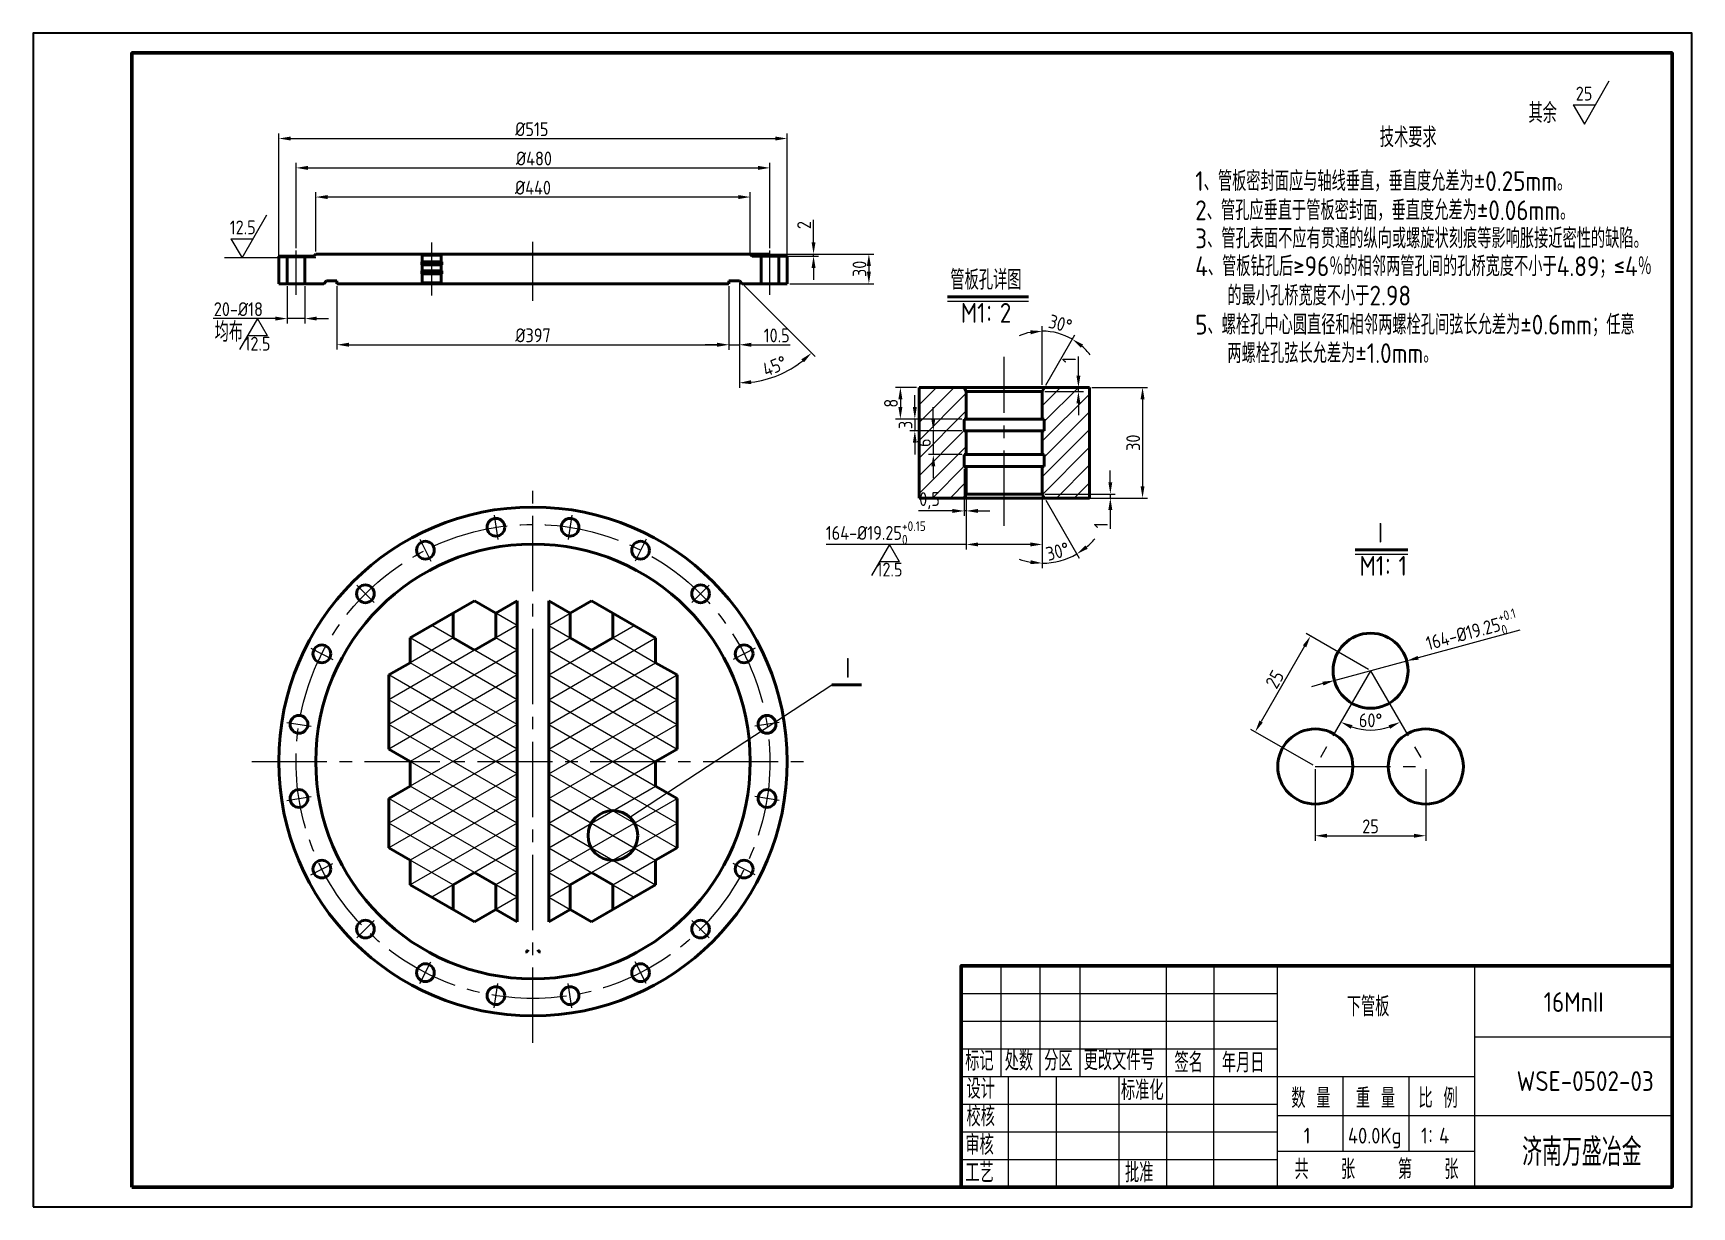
# Model space of a CAD drawing. Header units: millimetres. Extents: x -429811 to -211006, y 118619 to 258323.
# Drawn here: x -213884 to -213464, y 121480.2 to 121777.2 of the extents above; entities that cross this region are included whole.
import ezdxf

# ---------------------------------------------------------------- set-up
doc = ezdxf.new("R2010")
doc.units = ezdxf.units.MM
doc.linetypes.add('CENTER2', pattern=[28.575, 19.05, -3.175, 3.175, -3.175])
for name, color, linetype, lineweight in [('图层1', 7, 'Continuous', 40), ('图层2', 1, 'Continuous', 20), ('图层3', 3, 'Continuous', 20), ('图层4', 2, 'Continuous', 20), ('图层6', 4, 'CENTER2', 20), ('图框_内框线', 5, 'Continuous', 50)]:
    doc.layers.add(name, color=color, linetype=linetype, lineweight=lineweight)
doc.layers.add('图框_外框线', color=7, linetype='Continuous')
doc.styles.add('工程字', font='gbenor.shx', dxfattribs={"bigfont": 'gbcbig.shx'})
doc.styles.add('工程字体', font='gbenor.shx', dxfattribs={"bigfont": 'gbcbig.shx'})
doc.dimstyles.new('ISO-25', dxfattribs={"dimtxt": 3.5, "dimasz": 3, "dimexe": 1.25, "dimexo": 0.625, "dimtad": 1, "dimdec": 1, "dimtxsty": '工程字体', "dimcen": 2.5, "dimclrd": 3, "dimclre": 3, "dimclrt": 2, "dimadec": 0, "dimazin": 0, "dimtfac": 1, "dimtdec": 1, "dimtmove": 0, "dimatfit": 3, "dimfxl": 0, "dimlwd": 13, "dimlwe": 13, "dimarcsym": 0})

msp = doc.modelspace()

# ---------------------------------------------------------------- texts
at = {"layer": '图层3', "style": '工程字'}
for s, p in [('25', (-213493.38, 121760.15)), ('12.5', (-213834.22, 121726.29)), ('12.5', (-213830.48, 121696.86)), ('12.5', (-213670.44, 121639.7))]:
    msp.add_text(s, height=3.5, dxfattribs=at).set_placement(p)
at = {"layer": '图层4'}
for s, height, style, p in [('其余', 5, '工程字体', (-213505.36, 121754.49)), ('技术要求', 5, '工程字体', (-213543.01, 121748.34)), ('1、管板密封面应与轴线垂直，垂直度允差为%%p0.25mm。', 5, '工程字体', (-213589.74, 121737.26)), ('2、管孔应垂直于管板密封面，垂直度允差为%%p0.06mm。', 5, '工程字体', (-213589.74, 121729.87)), ('3、管孔表面不应有贯通的纵向或螺旋状刻痕等影响胀接近密性的缺陷。', 5, '工程字体', (-213589.74, 121722.76)), ('4、管板钻孔后≥96％的相邻两管孔间的孔桥宽度不小于4.89；≤4％', 5, '工程字体', (-213589.74, 121715.71)), ('管板孔详图', 5, '工程字体', (-213651.74, 121712.28)), ('   的最小孔桥宽度不小于2.98', 5, '工程字体', (-213589.74, 121708.28)), ('M1：2', 5, '工程字体', (-213649.12, 121703.91)), ('均布', 5, '工程字体', (-213838.06, 121699.1)), ('5、螺栓孔中心圆直径和相邻两螺栓孔间弦长允差为%%p0.6mm；任意', 5, '工程字体', (-213589.74, 121700.93)), ('   两螺栓孔弦长允差为%%p1.0mm。', 5, '工程字体', (-213589.74, 121693.71)), ('I', 5, '工程字体', (-213543.53, 121648.28)), ('M1：1', 5, '工程字体', (-213548.15, 121639.9)), ('I', 5, '工程字体', (-213678.4, 121614.09)), ('下管板', 5, '工程字体', (-213551.37, 121528.39)), ('16MnII', 5, '工程字体', (-213501.52, 121529.51)), ('标记', 5, '工程字', (-213647.99, 121514.63)), ('处数', 5, '工程字', (-213637.99, 121514.63)), ('分区', 5, '工程字', (-213627.99, 121514.63)), ('更改文件号', 5, '工程字', (-213617.99, 121514.77)), ('签名', 5, '工程字', (-213594.99, 121514.19)), ('年月日', 5, '工程字', (-213582.99, 121514.19)), ('WSE-0502-03', 5, '工程字体', (-213508.36, 121509.51)), ('设计', 5, '工程字', (-213647.66, 121507.54)), ('标准化', 5, '工程字', (-213608.55, 121507.19)), ('数 量', 5, '工程字', (-213565.42, 121505.19)), ('重 量', 5, '工程字', (-213549.04, 121505.19)), ('比 例', 5, '工程字', (-213533.21, 121505.19)), ('校核', 5, '工程字', (-213647.66, 121500.54)), ('审核', 5, '工程字', (-213647.95, 121493.34)), ('1', 4, '工程字体', (-213562.27, 121496.19)), ('40.0Kg', 4, '工程字体', (-213551.08, 121496.19)), ('1：4', 4, '工程字体', (-213532.57, 121496.19)), ('济南万盛冶金', 7, '工程字体', (-213506.96, 121490.51)), ('工艺', 5, '工程字', (-213647.95, 121486.34)), ('批准', 5, '工程字', (-213607.52, 121486.34)), ('共   张    第   张', 5, '工程字', (-213564.59, 121487.19))]:
    msp.add_text(s, height=height, dxfattribs=dict(at, style=style)).set_placement(p)

# ---------------------------------------------------------------- blocks, each defined once
blk = doc.blocks.new('*D141')
at = {"layer": 'Defpoints', "color": 0}
for p in [(-213819.68, 121713.8), (-213815.18, 121713.8), (-213819.68, 121704.97)]:
    blk.add_point(p, dxfattribs=at)
at = {"layer": '图层1', "color": 3, "lineweight": 13}
for p, q in [((-213819.68, 121713.17), (-213819.68, 121703.72)), ((-213815.18, 121713.17), (-213815.18, 121703.72)), ((-213822.68, 121704.97), (-213838.38, 121704.97)), ((-213815.18, 121704.97), (-213819.68, 121704.97)), ((-213812.18, 121704.97), (-213809.18, 121704.97))]:
    blk.add_line(p, q, dxfattribs=at)
at = {"layer": '图层1', "color": 3}
for points in [[(-213822.68, 121705.47), (-213822.68, 121704.47), (-213819.68, 121704.97)], [(-213812.18, 121705.47), (-213812.18, 121704.47), (-213815.18, 121704.97)]]:
    blk.add_solid(points, dxfattribs=at)
at = {"layer": '图层1', "color": 2, "insert": (-213832.03, 121707.34), "char_height": 3.5, "attachment_point": 5, "style": '工程字体'}
blk.add_mtext('20-%%c18', dxfattribs=at)
blk = doc.blocks.new('*D152')
at = {"layer": 'Defpoints', "color": 0}
for p in [(-213623.26, 121700.87), (-213628.47, 121687.55), (-213627.89, 121687.55), (-213628.47, 121686.55), (-213628.47, 121686.55)]:
    blk.add_point(p, dxfattribs=at)
at = {"layer": '图层1', "color": 3, "lineweight": 13}
for p, q in [((-213628.47, 121688.18), (-213628.47, 121703.04)), ((-213627.58, 121688.1), (-213620.23, 121700.83))]:
    blk.add_line(p, q, dxfattribs=at)
for start, end in [(101.3028, 112.6055), (60, 90), (37.3945, 48.6972)]:
    blk.add_arc((-213628.47, 121686.55), 15.23, start, end, dxfattribs=at)
at = {"layer": '图层1', "color": 3}
for points in [[(-213631.5, 121701.99), (-213631.4, 121700.99), (-213628.47, 121701.79)], [(-213618.71, 121697.59), (-213618.12, 121698.4), (-213620.85, 121699.75)]]:
    blk.add_solid(points, dxfattribs=at)
at = {"layer": '图层1', "color": 2, "insert": (-213623.89, 121703.65), "char_height": 3.5, "attachment_point": 5, "rotation": 345, "style": '工程字体'}
blk.add_mtext('30°', dxfattribs=at)
blk = doc.blocks.new('*D151')
at = {"layer": 'Defpoints', "color": 0}
for p in [(-213627.89, 121687.55), (-213628.47, 121686.55), (-213619.32, 121686.55)]:
    blk.add_point(p, dxfattribs=at)
at = {"layer": '图层1', "color": 3, "lineweight": 13}
for p, q in [((-213619.32, 121690.55), (-213619.32, 121695.39)), ((-213627.27, 121687.55), (-213618.07, 121687.55)), ((-213619.32, 121686.55), (-213619.32, 121687.55)), ((-213627.84, 121686.55), (-213618.07, 121686.55)), ((-213619.32, 121683.55), (-213619.32, 121680.55))]:
    blk.add_line(p, q, dxfattribs=at)
at = {"layer": '图层1', "color": 3}
for points in [[(-213619.82, 121690.55), (-213618.82, 121690.55), (-213619.32, 121687.55)], [(-213619.82, 121683.55), (-213618.82, 121683.55), (-213619.32, 121686.55)]]:
    blk.add_solid(points, dxfattribs=at)
at = {"layer": '图层1', "color": 2, "insert": (-213621.7, 121694.47), "char_height": 3.5, "attachment_point": 5, "rotation": 90, "style": '工程字体'}
blk.add_mtext('1', dxfattribs=at)
blk = doc.blocks.new('*D150')
at = {"layer": 'Defpoints', "color": 0}
for p in [(-213628.47, 121660.55), (-213628.47, 121660.55), (-213627.89, 121659.55), (-213628.47, 121647.11), (-213625.43, 121643.33)]:
    blk.add_point(p, dxfattribs=at)
at = {"layer": '图层1', "color": 3, "lineweight": 13}
for p, q in [((-213627.58, 121659.01), (-213619.1, 121644.32)), ((-213628.47, 121646.49), (-213628.47, 121641.81))]:
    blk.add_line(p, q, dxfattribs=at)
for start, end in [(309.8373, 319.6746), (270, 300), (250.3254, 260.1627)]:
    blk.add_arc((-213628.47, 121660.55), 17.49, start, end, dxfattribs=at)
at = {"layer": '图层1', "color": 3}
for points in [[(-213616.97, 121646.71), (-213617.55, 121647.53), (-213619.72, 121645.4)], [(-213631.41, 121643.81), (-213631.5, 121642.82), (-213628.47, 121643.06)]]:
    blk.add_solid(points, dxfattribs=at)
at = {"layer": '图层1', "color": 2, "insert": (-213624.58, 121646.04), "char_height": 3.5, "attachment_point": 5, "rotation": 15, "style": '工程字体'}
blk.add_mtext('30°', dxfattribs=at)
blk = doc.blocks.new('*D149')
at = {"layer": 'Defpoints', "color": 0}
for p in [(-213628.47, 121660.55), (-213628.47, 121659.55), (-213611.24, 121659.55)]:
    blk.add_point(p, dxfattribs=at)
at = {"layer": '图层1', "color": 3, "lineweight": 13}
for p, q in [((-213611.24, 121663.55), (-213611.24, 121666.55)), ((-213627.84, 121660.55), (-213609.99, 121660.55)), ((-213627.84, 121659.55), (-213609.99, 121659.55)), ((-213611.24, 121660.55), (-213611.24, 121659.55)), ((-213611.24, 121656.55), (-213611.24, 121651.72))]:
    blk.add_line(p, q, dxfattribs=at)
at = {"layer": '图层1', "color": 3}
for points in [[(-213611.74, 121663.55), (-213610.74, 121663.55), (-213611.24, 121660.55)], [(-213611.74, 121656.55), (-213610.74, 121656.55), (-213611.24, 121659.55)]]:
    blk.add_solid(points, dxfattribs=at)
at = {"layer": '图层1', "color": 2, "insert": (-213613.62, 121652.64), "char_height": 3.5, "attachment_point": 5, "rotation": 90, "style": '工程字体'}
blk.add_mtext('1', dxfattribs=at)
blk = doc.blocks.new('*D148')
at = {"layer": 'Defpoints', "color": 0}
for p in [(-213648.22, 121667.55), (-213647.72, 121667.55), (-213647.72, 121656.29)]:
    blk.add_point(p, dxfattribs=at)
at = {"layer": '图层1', "color": 3, "lineweight": 13}
for p, q in [((-213648.22, 121666.93), (-213648.22, 121655.04)), ((-213647.72, 121666.93), (-213647.72, 121655.04)), ((-213651.22, 121656.29), (-213659.82, 121656.29)), ((-213647.72, 121656.29), (-213648.22, 121656.29)), ((-213644.72, 121656.29), (-213641.72, 121656.29))]:
    blk.add_line(p, q, dxfattribs=at)
at = {"layer": '图层1', "color": 3}
for points in [[(-213651.22, 121656.79), (-213651.22, 121655.79), (-213648.22, 121656.29)], [(-213644.72, 121656.79), (-213644.72, 121655.79), (-213647.72, 121656.29)]]:
    blk.add_solid(points, dxfattribs=at)
at = {"layer": '图层1', "color": 2, "insert": (-213657.02, 121658.88), "char_height": 3.5, "attachment_point": 5, "style": '工程字体'}
blk.add_mtext('0,5', dxfattribs=at)
blk = doc.blocks.new('*D147')
at = {"layer": 'Defpoints', "color": 0}
for p in [(-213648.22, 121676.55), (-213656.06, 121670.55), (-213648.22, 121670.55)]:
    blk.add_point(p, dxfattribs=at)
at = {"layer": '图层1', "color": 3, "lineweight": 13}
for p, q in [((-213656.06, 121679.55), (-213656.06, 121682.55)), ((-213648.84, 121676.55), (-213657.31, 121676.55)), ((-213656.06, 121676.55), (-213656.06, 121670.55)), ((-213648.84, 121670.55), (-213657.31, 121670.55)), ((-213656.06, 121667.55), (-213656.06, 121664.55))]:
    blk.add_line(p, q, dxfattribs=at)
at = {"layer": '图层1', "color": 3}
for points in [[(-213656.56, 121679.55), (-213655.56, 121679.55), (-213656.06, 121676.55)], [(-213656.56, 121667.55), (-213655.56, 121667.55), (-213656.06, 121670.55)]]:
    blk.add_solid(points, dxfattribs=at)
at = {"layer": '图层1', "color": 2, "insert": (-213658.44, 121673.55), "char_height": 3.5, "attachment_point": 5, "rotation": 90, "style": '工程字体'}
blk.add_mtext('6', dxfattribs=at)
blk = doc.blocks.new('*D146')
at = {"layer": 'Defpoints', "color": 0}
for p in [(-213648.22, 121679.55), (-213660.74, 121676.55), (-213648.22, 121676.55)]:
    blk.add_point(p, dxfattribs=at)
at = {"layer": '图层1', "color": 3, "lineweight": 13}
for p, q in [((-213660.74, 121682.55), (-213660.74, 121685.55)), ((-213648.84, 121679.55), (-213661.99, 121679.55)), ((-213660.74, 121679.55), (-213660.74, 121676.55)), ((-213648.84, 121676.55), (-213661.99, 121676.55)), ((-213660.74, 121673.55), (-213660.74, 121670.55))]:
    blk.add_line(p, q, dxfattribs=at)
at = {"layer": '图层1', "color": 3}
for points in [[(-213661.24, 121682.55), (-213660.24, 121682.55), (-213660.74, 121679.55)], [(-213661.24, 121673.55), (-213660.24, 121673.55), (-213660.74, 121676.55)]]:
    blk.add_solid(points, dxfattribs=at)
at = {"layer": '图层1', "color": 2, "insert": (-213663.11, 121678.05), "char_height": 3.5, "attachment_point": 5, "rotation": 90, "style": '工程字体'}
blk.add_mtext('3', dxfattribs=at)
blk = doc.blocks.new('*D145')
at = {"layer": 'Defpoints', "color": 0}
for p in [(-213659.67, 121687.55), (-213664.4, 121679.55), (-213648.22, 121679.55)]:
    blk.add_point(p, dxfattribs=at)
at = {"layer": '图层1', "color": 3, "lineweight": 13}
for p, q in [((-213660.3, 121687.55), (-213665.65, 121687.55)), ((-213664.4, 121684.55), (-213664.4, 121682.55)), ((-213648.84, 121679.55), (-213665.65, 121679.55))]:
    blk.add_line(p, q, dxfattribs=at)
at = {"layer": '图层1', "color": 3}
for points in [[(-213664.9, 121684.55), (-213663.9, 121684.55), (-213664.4, 121687.55)], [(-213664.9, 121682.55), (-213663.9, 121682.55), (-213664.4, 121679.55)]]:
    blk.add_solid(points, dxfattribs=at)
at = {"layer": '图层1', "color": 2, "insert": (-213666.78, 121683.55), "char_height": 3.5, "attachment_point": 5, "rotation": 90, "style": '工程字体'}
blk.add_mtext('8', dxfattribs=at)
blk = doc.blocks.new('*D144')
at = {"layer": 'Defpoints', "color": 0}
for p in [(-213647.72, 121660.55), (-213628.47, 121660.55), (-213628.47, 121647.81)]:
    blk.add_point(p, dxfattribs=at)
at = {"layer": '图层1', "color": 3, "lineweight": 13}
for p, q in [((-213647.72, 121659.93), (-213647.72, 121646.56)), ((-213628.47, 121659.93), (-213628.47, 121646.56)), ((-213647.72, 121647.81), (-213683.22, 121647.81)), ((-213631.47, 121647.81), (-213644.72, 121647.81))]:
    blk.add_line(p, q, dxfattribs=at)
at = {"layer": '图层1', "color": 3}
for points in [[(-213644.72, 121648.31), (-213644.72, 121647.31), (-213647.72, 121647.81)], [(-213631.47, 121648.31), (-213631.47, 121647.31), (-213628.47, 121647.81)]]:
    blk.add_solid(points, dxfattribs=at)
at = {"layer": '图层1', "color": 2, "insert": (-213670.63, 121650.72), "char_height": 3.5, "attachment_point": 5, "style": '工程字体'}
blk.add_mtext('\\A1;164-%%c19.25{\\H0.7x;\\S+0.15^ 0;}', dxfattribs=at)
blk = doc.blocks.new('*D143')
at = {"layer": 'Defpoints', "color": 0}
for p in [(-213616.51, 121687.55), (-213616.51, 121659.55), (-213603.08, 121659.55)]:
    blk.add_point(p, dxfattribs=at)
at = {"layer": '图层1', "color": 3, "lineweight": 13}
for p, q in [((-213615.89, 121687.55), (-213601.83, 121687.55)), ((-213603.08, 121684.55), (-213603.08, 121662.55)), ((-213615.89, 121659.55), (-213601.83, 121659.55))]:
    blk.add_line(p, q, dxfattribs=at)
at = {"layer": '图层1', "color": 3}
for points in [[(-213603.58, 121684.55), (-213602.58, 121684.55), (-213603.08, 121687.55)], [(-213603.58, 121662.55), (-213602.58, 121662.55), (-213603.08, 121659.55)]]:
    blk.add_solid(points, dxfattribs=at)
at = {"layer": '图层1', "color": 2, "insert": (-213605.45, 121673.55), "char_height": 3.5, "attachment_point": 5, "rotation": 90, "style": '工程字体'}
blk.add_mtext('30', dxfattribs=at)
blk = doc.blocks.new('*D157')
at = {"layer": 'Defpoints', "color": 0}
for p in [(-213705.18, 121714.55), (-213705.18, 121714.55), (-213704.43, 121713.8), (-213705.18, 121699.14), (-213698.49, 121689.58)]:
    blk.add_point(p, dxfattribs=at)
at = {"layer": '图层1', "color": 3, "lineweight": 13}
for p, q in [((-213703.99, 121713.35), (-213686.02, 121695.38)), ((-213705.18, 121698.51), (-213705.18, 121687.45))]:
    blk.add_line(p, q, dxfattribs=at)
blk.add_arc((-213705.18, 121714.55), 25.85, 276.6536, 308.3464, dxfattribs=at)
at = {"layer": '图层1', "color": 3}
for points in [[(-213689.48, 121694.65), (-213688.81, 121693.9), (-213686.9, 121696.27)], [(-213702.16, 121688.37), (-213702.21, 121689.37), (-213705.18, 121688.7)]]:
    blk.add_solid(points, dxfattribs=at)
at = {"layer": '图层1', "color": 2, "insert": (-213696.23, 121692.95), "char_height": 3.5, "attachment_point": 5, "rotation": 22.5, "style": '工程字体'}
blk.add_mtext('45°', dxfattribs=at)
blk = doc.blocks.new('*D156')
at = {"layer": 'Defpoints', "color": 0}
for p in [(-213707.81, 121713.8), (-213705.18, 121714.55), (-213705.18, 121698.33)]:
    blk.add_point(p, dxfattribs=at)
at = {"layer": '图层1', "color": 3, "lineweight": 13}
for p, q in [((-213707.81, 121713.17), (-213707.81, 121697.08)), ((-213705.18, 121713.92), (-213705.18, 121697.08)), ((-213710.81, 121698.33), (-213713.81, 121698.33)), ((-213707.81, 121698.33), (-213705.18, 121698.33)), ((-213702.18, 121698.33), (-213692.27, 121698.33))]:
    blk.add_line(p, q, dxfattribs=at)
at = {"layer": '图层1', "color": 3}
for points in [[(-213710.81, 121698.83), (-213710.81, 121697.83), (-213707.81, 121698.33)], [(-213702.18, 121698.83), (-213702.18, 121697.83), (-213705.18, 121698.33)]]:
    blk.add_solid(points, dxfattribs=at)
at = {"layer": '图层1', "color": 2, "insert": (-213695.72, 121700.71), "char_height": 3.5, "attachment_point": 5, "style": '工程字体'}
blk.add_mtext('10.5', dxfattribs=at)
blk = doc.blocks.new('*D155')
at = {"layer": 'Defpoints', "color": 0}
for p in [(-213807.06, 121713.8), (-213707.81, 121713.8), (-213707.81, 121698.35)]:
    blk.add_point(p, dxfattribs=at)
at = {"layer": '图层1', "color": 3, "lineweight": 13}
for p, q in [((-213807.06, 121713.17), (-213807.06, 121697.1)), ((-213707.81, 121713.17), (-213707.81, 121697.1)), ((-213804.06, 121698.35), (-213710.81, 121698.35))]:
    blk.add_line(p, q, dxfattribs=at)
at = {"layer": '图层1', "color": 3}
for points in [[(-213804.06, 121698.85), (-213804.06, 121697.85), (-213807.06, 121698.35)], [(-213710.81, 121698.85), (-213710.81, 121697.85), (-213707.81, 121698.35)]]:
    blk.add_solid(points, dxfattribs=at)
at = {"layer": '图层1', "color": 2, "insert": (-213757.43, 121700.73), "char_height": 3.5, "attachment_point": 5, "style": '工程字体'}
blk.add_mtext('%%c397', dxfattribs=at)
blk = doc.blocks.new('*D154')
at = {"layer": 'Defpoints', "color": 0}
for p in [(-213707.68, 121721.3), (-213693.06, 121713.8), (-213672.38, 121713.8)]:
    blk.add_point(p, dxfattribs=at)
at = {"layer": '图层1', "color": 3, "lineweight": 13}
for p, q in [((-213707.06, 121721.3), (-213671.13, 121721.3)), ((-213672.38, 121718.3), (-213672.38, 121716.8)), ((-213692.43, 121713.8), (-213671.13, 121713.8))]:
    blk.add_line(p, q, dxfattribs=at)
at = {"layer": '图层1', "color": 3}
for points in [[(-213672.88, 121718.3), (-213671.88, 121718.3), (-213672.38, 121721.3)], [(-213672.88, 121716.8), (-213671.88, 121716.8), (-213672.38, 121713.8)]]:
    blk.add_solid(points, dxfattribs=at)
at = {"layer": '图层1', "color": 2, "insert": (-213674.76, 121717.55), "char_height": 3.5, "attachment_point": 5, "rotation": 90, "style": '工程字体'}
blk.add_mtext('30', dxfattribs=at)
blk = doc.blocks.new('*D153')
at = {"layer": 'Defpoints', "color": 0}
for p in [(-213702.43, 121721.3), (-213701.93, 121720.8), (-213686.39, 121720.8)]:
    blk.add_point(p, dxfattribs=at)
at = {"layer": '图层1', "color": 3, "lineweight": 13}
for p, q in [((-213686.39, 121724.3), (-213686.39, 121729.96)), ((-213701.81, 121721.3), (-213685.14, 121721.3)), ((-213701.31, 121720.8), (-213685.14, 121720.8)), ((-213686.39, 121720.8), (-213686.39, 121721.3)), ((-213686.39, 121717.8), (-213686.39, 121714.8))]:
    blk.add_line(p, q, dxfattribs=at)
at = {"layer": '图层1', "color": 3}
for points in [[(-213686.89, 121724.3), (-213685.89, 121724.3), (-213686.39, 121721.3)], [(-213686.89, 121717.8), (-213685.89, 121717.8), (-213686.39, 121720.8)]]:
    blk.add_solid(points, dxfattribs=at)
at = {"layer": '图层1', "color": 2, "insert": (-213688.77, 121728.63), "char_height": 3.5, "attachment_point": 5, "rotation": 90, "style": '工程字体'}
blk.add_mtext('2', dxfattribs=at)
blk = doc.blocks.new('*D163')
at = {"layer": 'Defpoints', "color": 0}
for p in [(-213812.43, 121735.72), (-213812.43, 121721.3), (-213702.43, 121720.3)]:
    blk.add_point(p, dxfattribs=at)
at = {"layer": '图层1', "color": 3, "lineweight": 13}
for p, q in [((-213812.43, 121721.92), (-213812.43, 121736.97)), ((-213705.43, 121735.72), (-213809.43, 121735.72)), ((-213702.43, 121720.92), (-213702.43, 121736.97))]:
    blk.add_line(p, q, dxfattribs=at)
at = {"layer": '图层1', "color": 3}
for points in [[(-213809.43, 121736.22), (-213809.43, 121735.22), (-213812.43, 121735.72)], [(-213705.43, 121736.22), (-213705.43, 121735.22), (-213702.43, 121735.72)]]:
    blk.add_solid(points, dxfattribs=at)
at = {"layer": '图层1', "color": 2, "insert": (-213757.43, 121738.09), "char_height": 3.5, "attachment_point": 5, "style": '工程字体'}
blk.add_mtext('%%c440', dxfattribs=at)
blk = doc.blocks.new('*D162')
at = {"layer": 'Defpoints', "color": 0}
for p in [(-213697.43, 121743.1), (-213817.43, 121722.19), (-213697.43, 121722.19)]:
    blk.add_point(p, dxfattribs=at)
at = {"layer": '图层1', "color": 3, "lineweight": 13}
for p, q in [((-213817.43, 121722.82), (-213817.43, 121744.35)), ((-213814.43, 121743.1), (-213700.43, 121743.1)), ((-213697.43, 121722.82), (-213697.43, 121744.35))]:
    blk.add_line(p, q, dxfattribs=at)
at = {"layer": '图层1', "color": 3}
for points in [[(-213814.43, 121743.6), (-213814.43, 121742.6), (-213817.43, 121743.1)], [(-213700.43, 121743.6), (-213700.43, 121742.6), (-213697.43, 121743.1)]]:
    blk.add_solid(points, dxfattribs=at)
at = {"layer": '图层1', "color": 2, "insert": (-213757.18, 121745.47), "char_height": 3.5, "attachment_point": 5, "style": '工程字体'}
blk.add_mtext('%%c480', dxfattribs=at)
blk = doc.blocks.new('*D161')
at = {"layer": 'Defpoints', "color": 0}
for p in [(-213693.06, 121750.53), (-213821.81, 121713.8), (-213693.06, 121713.8)]:
    blk.add_point(p, dxfattribs=at)
at = {"layer": '图层1', "color": 3, "lineweight": 13}
for p, q in [((-213821.81, 121714.42), (-213821.81, 121751.78)), ((-213818.81, 121750.53), (-213696.06, 121750.53)), ((-213693.06, 121714.42), (-213693.06, 121751.78))]:
    blk.add_line(p, q, dxfattribs=at)
at = {"layer": '图层1', "color": 3}
for points in [[(-213818.81, 121751.03), (-213818.81, 121750.03), (-213821.81, 121750.53)], [(-213696.06, 121751.03), (-213696.06, 121750.03), (-213693.06, 121750.53)]]:
    blk.add_solid(points, dxfattribs=at)
at = {"layer": '图层1', "color": 2, "insert": (-213757.73, 121752.9), "char_height": 3.5, "attachment_point": 5, "style": '工程字体'}
blk.add_mtext('%%c515', dxfattribs=at)
blk = doc.blocks.new('*D160')
at = {"layer": 'Defpoints', "color": 0}
for p in [(-213545.35, 121615.86), (-213574.55, 121600.38), (-213559.35, 121591.61)]:
    blk.add_point(p, dxfattribs=at)
at = {"layer": '图层1', "color": 3, "lineweight": 13}
for p, q in [((-213545.89, 121616.17), (-213561.63, 121625.25)), ((-213562.05, 121622.03), (-213573.05, 121602.98)), ((-213559.89, 121591.92), (-213575.63, 121601.01))]:
    blk.add_line(p, q, dxfattribs=at)
at = {"layer": '图层1', "color": 3}
for points in [[(-213562.48, 121622.28), (-213561.62, 121621.78), (-213560.55, 121624.63)], [(-213573.48, 121603.23), (-213572.62, 121602.73), (-213574.55, 121600.38)]]:
    blk.add_solid(points, dxfattribs=at)
at = {"layer": '图层1', "color": 2, "insert": (-213569.61, 121613.69), "char_height": 3.5, "attachment_point": 5, "rotation": 60, "style": '工程字体'}
blk.add_mtext('25', dxfattribs=at)
blk = doc.blocks.new('*D159')
at = {"layer": 'Defpoints', "color": 0}
for p in [(-213545.35, 121615.86), (-213545.35, 121615.86), (-213547.96, 121601.06), (-213559.35, 121591.61), (-213531.35, 121591.61)]:
    blk.add_point(p, dxfattribs=at)
at = {"layer": '图层1', "color": 3, "lineweight": 13}
blk.add_arc((-213545.35, 121615.86), 15.02, 251.4613, 288.5387, dxfattribs=at)
at = {"layer": '图层1', "color": 3}
for points in [[(-213550.33, 121601.16), (-213549.92, 121602.07), (-213552.86, 121602.85)], [(-213540.78, 121602.07), (-213540.37, 121601.16), (-213537.84, 121602.85)]]:
    blk.add_solid(points, dxfattribs=at)
at = {"layer": '图层1', "color": 2, "insert": (-213545.35, 121603.3), "char_height": 3.5, "attachment_point": 5, "style": '工程字体'}
blk.add_mtext('60°', dxfattribs=at)
blk = doc.blocks.new('*D158')
at = {"layer": 'Defpoints', "color": 0}
for p in [(-213559.35, 121591.61), (-213531.35, 121591.61), (-213531.35, 121574.09)]:
    blk.add_point(p, dxfattribs=at)
at = {"layer": '图层1', "color": 3, "lineweight": 13}
for p, q in [((-213559.35, 121590.98), (-213559.35, 121572.84)), ((-213531.35, 121590.98), (-213531.35, 121572.84)), ((-213556.35, 121574.09), (-213534.35, 121574.09))]:
    blk.add_line(p, q, dxfattribs=at)
at = {"layer": '图层1', "color": 3}
for points in [[(-213556.35, 121574.59), (-213556.35, 121573.59), (-213559.35, 121574.09)], [(-213534.35, 121574.59), (-213534.35, 121573.59), (-213531.35, 121574.09)]]:
    blk.add_solid(points, dxfattribs=at)
at = {"layer": '图层1', "color": 2, "insert": (-213545.35, 121576.46), "char_height": 3.5, "attachment_point": 5, "style": '工程字体'}
blk.add_mtext('25', dxfattribs=at)
blk = doc.blocks.new('*D142')
at = {"layer": 'Defpoints', "color": 0}
for p in [(-213536.18, 121618.34), (-213554.52, 121613.38)]:
    blk.add_point(p, dxfattribs=at)
at = {"layer": '图层1', "color": 3, "lineweight": 13}
for p, q in [((-213507.55, 121626.08), (-213533.29, 121619.12)), ((-213554.52, 121613.38), (-213536.18, 121618.34)), ((-213557.42, 121612.59), (-213560.32, 121611.81))]:
    blk.add_line(p, q, dxfattribs=at)
at = {"layer": '图层1', "color": 3}
for points in [[(-213533.42, 121619.6), (-213533.16, 121618.64), (-213536.18, 121618.34)], [(-213557.55, 121613.07), (-213557.29, 121612.11), (-213554.52, 121613.38)]]:
    blk.add_solid(points, dxfattribs=at)
at = {"layer": '图层1', "color": 2, "insert": (-213519.72, 121625.76), "char_height": 3.5, "attachment_point": 5, "rotation": 15.1346, "style": '工程字体'}
blk.add_mtext('\\A1;164-%%c19.25{\\H0.7x;\\S+0.1^ 0;}', dxfattribs=at)

# ---------------------------------------------------------------- dimensions: what is measured, and where the dimension line sits
at = {"layer": '图层1'}
for base, p1, p2, text, picture, middle in [((-213693.06, 121750.53), (-213821.81, 121713.8), (-213693.06, 121713.8), '%%c515', '*D161', (-213757.73, 121750.53)), ((-213697.43, 121743.1), (-213817.43, 121722.19), (-213697.43, 121722.19), '%%c480', '*D162', (-213757.18, 121743.1)), ((-213812.43, 121735.72), (-213702.43, 121720.3), (-213812.43, 121721.3), '%%c440', '*D163', (-213757.43, 121735.72)), ((-213628.47, 121647.81), (-213647.72, 121660.55), (-213628.47, 121660.55), '\\A1;164-%%c19.25{\\H0.7x;\\S+0.15^ 0;}', '*D144', (-213670.63, 121647.81)), ((-213531.35, 121574.09), (-213559.35, 121591.61), (-213531.35, 121591.61), '25', '*D158', (-213545.35, 121574.09))]:
    dim = msp.add_linear_dim(base=base, p1=p1, p2=p2, text=text, dimstyle='ISO-25', dxfattribs=at)
    dim.commit()
    dim.dimension.update_dxf_attribs({"geometry": picture, "text_midpoint": middle, "dimtype": 160})
dim = msp.add_linear_dim(base=(-213686.39, 121720.8), p1=(-213702.43, 121721.3), p2=(-213701.93, 121720.8), angle=90, text='2', dimstyle='ISO-25', dxfattribs=at)
dim.commit()
dim.dimension.update_dxf_attribs({"geometry": '*D153', "text_midpoint": (-213686.39, 121728.63), "dimtype": 160})
for base, p1, p2, picture, middle in [((-213672.38, 121713.8), (-213707.68, 121721.3), (-213693.06, 121713.8), '*D154', (-213674.76, 121717.55)), ((-213603.08, 121659.55), (-213616.51, 121687.55), (-213616.51, 121659.55), '*D143', (-213605.45, 121673.55))]:
    dim = msp.add_linear_dim(base=base, p1=p1, p2=p2, angle=90, text='30', dimstyle='ISO-25', dxfattribs=at)
    dim.commit()
    dim.dimension.update_dxf_attribs({"geometry": picture, "text_midpoint": middle})
for base, p1, p2, text, picture, middle in [((-213819.68, 121704.97), (-213815.18, 121713.8), (-213819.68, 121713.8), '20-%%c18', '*D141', (-213832.03, 121707.34)), ((-213707.81, 121698.35), (-213807.06, 121713.8), (-213707.81, 121713.8), '%%c397', '*D155', (-213757.43, 121700.73)), ((-213705.18, 121698.33), (-213707.81, 121713.8), (-213705.18, 121714.55), '10.5', '*D156', (-213695.72, 121700.71))]:
    dim = msp.add_linear_dim(base=base, p1=p1, p2=p2, text=text, dimstyle='ISO-25', dxfattribs=at)
    dim.commit()
    dim.dimension.update_dxf_attribs({"geometry": picture, "text_midpoint": middle})
for base, line1, line2, picture, middle in [((-213698.49, 121689.58), ((-213705.18, 121714.55), (-213705.18, 121699.14)), ((-213705.18, 121714.55), (-213704.43, 121713.8)), '*D157', (-213696.23, 121692.95)), ((-213623.26, 121700.87), ((-213628.47, 121686.55), (-213628.47, 121687.55)), ((-213627.89, 121687.55), (-213628.47, 121686.55)), '*D152', (-213623.89, 121703.65)), ((-213625.43, 121643.33), ((-213628.47, 121660.55), (-213628.47, 121647.11)), ((-213627.89, 121659.55), (-213628.47, 121660.55)), '*D150', (-213624.58, 121646.04)), ((-213547.96, 121601.06), ((-213545.35, 121615.86), (-213531.35, 121591.61)), ((-213545.35, 121615.86), (-213559.35, 121591.61)), '*D159', (-213545.35, 121603.3))]:
    dim = msp.add_angular_dim_2l(base=base, line1=line1, line2=line2, dimstyle='ISO-25', dxfattribs=at)
    dim.commit()
    dim.dimension.update_dxf_attribs({"geometry": picture, "text_midpoint": middle})
dim = msp.add_linear_dim(base=(-213619.32, 121686.55), p1=(-213627.89, 121687.55), p2=(-213628.47, 121686.55), angle=90, dimstyle='ISO-25', dxfattribs=at)
dim.commit()
dim.dimension.update_dxf_attribs({"geometry": '*D151', "text_midpoint": (-213619.32, 121694.47), "dimtype": 160})
for base, p1, p2, picture, middle in [((-213664.4, 121679.55), (-213659.67, 121687.55), (-213648.22, 121679.55), '*D145', (-213666.78, 121683.55)), ((-213660.74, 121676.55), (-213648.22, 121679.55), (-213648.22, 121676.55), '*D146', (-213663.11, 121678.05)), ((-213656.06, 121670.55), (-213648.22, 121676.55), (-213648.22, 121670.55), '*D147', (-213658.44, 121673.55)), ((-213611.24, 121659.55), (-213628.47, 121660.55), (-213628.47, 121659.55), '*D149', (-213613.62, 121652.64))]:
    dim = msp.add_linear_dim(base=base, p1=p1, p2=p2, angle=90, dimstyle='ISO-25', dxfattribs=at)
    dim.commit()
    dim.dimension.update_dxf_attribs({"geometry": picture, "text_midpoint": middle})
dim = msp.add_linear_dim(base=(-213647.72, 121656.29), p1=(-213648.22, 121667.55), p2=(-213647.72, 121667.55), dimstyle='ISO-25', dxfattribs=at)
dim.commit()
dim.dimension.update_dxf_attribs({"geometry": '*D148', "text_midpoint": (-213657.02, 121656.29), "dimtype": 160})
dim = msp.add_diameter_dim_2p(p1=(-213554.52, 121613.38), p2=(-213536.18, 121618.34), text='\\A1;164-%%c19.25{\\H0.7x;\\S+0.1^ 0;}', dimstyle='ISO-25', dxfattribs=at)
dim.commit()
dim.dimension.update_dxf_attribs({"geometry": '*D142', "text_midpoint": (-213519.72, 121625.76)})
dim = msp.add_aligned_dim(p1=(-213545.35, 121615.86), p2=(-213559.35, 121591.61), distance=-17.55, text='25', dimstyle='ISO-25', dxfattribs=at)
dim.commit()
dim.dimension.update_dxf_attribs({"geometry": '*D160', "text_midpoint": (-213569.61, 121613.69)})

# ---------------------------------------------------------------- hatches: boundary and pattern name
at = {"layer": '图层2'}
h = msp.add_hatch(dxfattribs=at)
h.set_pattern_fill('ANSI31', color=256, style=0)
h.set_pattern_definition([(45, (420, 0), (-2.24506403, 2.24506403), [])])
h.paths.add_polyline_path([(-213648.22, 121676.55), (-213648.22, 121679.55), (-213647.72, 121679.55), (-213647.72, 121686.55), (-213648.29, 121687.55), (-213659.67, 121687.55), (-213659.67, 121659.55), (-213648.29, 121659.55), (-213647.72, 121660.55), (-213647.72, 121667.55), (-213648.22, 121667.55), (-213648.22, 121670.55), (-213647.72, 121670.55), (-213647.72, 121676.55)])
h.paths.add_polyline_path([(-213627.97, 121676.55), (-213628.47, 121676.55), (-213628.47, 121670.55), (-213627.97, 121670.55), (-213627.97, 121667.55), (-213628.47, 121667.55), (-213628.47, 121660.55), (-213627.89, 121659.55), (-213616.51, 121659.55), (-213616.51, 121687.55), (-213627.89, 121687.55), (-213628.47, 121686.55), (-213628.47, 121679.55), (-213627.97, 121679.55)])

# ---------------------------------------------------------------- linework, layer by layer
at = {"layer": '图层1'}
for p, q in [((-213821.81, 121713.8), (-213821.81, 121720.8)), ((-213821.81, 121720.8), (-213812.93, 121720.8)), ((-213819.68, 121720.8), (-213819.68, 121713.8)), ((-213815.18, 121720.8), (-213815.18, 121713.8)), ((-213812.43, 121721.3), (-213812.93, 121720.8)), ((-213812.43, 121721.3), (-213697.43, 121721.3)), ((-213785.63, 121721.3), (-213785.49, 121721.05)), ((-213785.49, 121721.05), (-213785.49, 121719.3)), ((-213785.49, 121721.05), (-213780.67, 121721.05)), ((-213780.53, 121721.3), (-213780.67, 121721.05)), ((-213780.67, 121721.05), (-213780.67, 121719.3)), ((-213702.43, 121721.3), (-213701.93, 121720.8)), ((-213693.06, 121720.8), (-213701.93, 121720.8)), ((-213699.68, 121720.8), (-213699.68, 121713.8)), ((-213695.18, 121720.8), (-213695.18, 121713.8)), ((-213693.06, 121713.8), (-213693.06, 121720.8)), ((-213780.55, 121719.3), (-213785.61, 121719.3)), ((-213785.61, 121719.3), (-213785.61, 121718.55)), ((-213785.61, 121718.55), (-213780.55, 121718.55)), ((-213785.61, 121717.05), (-213785.61, 121716.3)), ((-213780.55, 121717.05), (-213785.61, 121717.05)), ((-213785.61, 121716.3), (-213780.55, 121716.3)), ((-213785.49, 121718.55), (-213785.49, 121717.05)), ((-213785.49, 121716.3), (-213785.49, 121714.05)), ((-213780.67, 121718.55), (-213780.67, 121717.05)), ((-213780.67, 121716.3), (-213780.67, 121714.05)), ((-213780.55, 121719.3), (-213780.55, 121718.55)), ((-213780.55, 121717.05), (-213780.55, 121716.3)), ((-213821.81, 121713.8), (-213810.43, 121713.8)), ((-213809.68, 121714.55), (-213810.43, 121713.8)), ((-213807.06, 121714.55), (-213809.68, 121714.55)), ((-213807.06, 121713.8), (-213807.06, 121714.55)), ((-213807.06, 121713.8), (-213707.81, 121713.8)), ((-213785.63, 121713.8), (-213785.49, 121714.05)), ((-213785.49, 121714.05), (-213780.67, 121714.05)), ((-213780.53, 121713.8), (-213780.67, 121714.05)), ((-213707.81, 121714.55), (-213705.18, 121714.55)), ((-213707.81, 121713.8), (-213707.81, 121714.55)), ((-213705.18, 121714.55), (-213704.43, 121713.8)), ((-213704.43, 121713.8), (-213693.06, 121713.8)), ((-213652.43, 121710.45), (-213632, 121710.45)), ((-213616.51, 121687.55), (-213659.67, 121687.55)), ((-213659.67, 121687.55), (-213659.67, 121659.55)), ((-213648.29, 121687.55), (-213647.72, 121686.55)), ((-213627.89, 121687.55), (-213628.47, 121686.55)), ((-213616.51, 121687.55), (-213616.51, 121659.55)), ((-213647.72, 121686.55), (-213647.72, 121679.55)), ((-213647.72, 121686.55), (-213628.47, 121686.55)), ((-213628.47, 121686.55), (-213628.47, 121679.55)), ((-213627.97, 121679.55), (-213648.22, 121679.55)), ((-213648.22, 121679.55), (-213648.22, 121676.55)), ((-213627.97, 121679.55), (-213627.97, 121676.55)), ((-213648.22, 121676.55), (-213627.97, 121676.55)), ((-213647.72, 121676.55), (-213647.72, 121670.55)), ((-213628.47, 121676.55), (-213628.47, 121670.55)), ((-213648.22, 121670.55), (-213648.22, 121667.55)), ((-213627.97, 121670.55), (-213648.22, 121670.55)), ((-213627.97, 121670.55), (-213627.97, 121667.55)), ((-213648.22, 121667.55), (-213627.97, 121667.55)), ((-213647.72, 121667.55), (-213647.72, 121660.55)), ((-213628.47, 121667.55), (-213628.47, 121660.55)), ((-213616.51, 121659.55), (-213659.67, 121659.55)), ((-213648.29, 121659.55), (-213647.72, 121660.55)), ((-213647.72, 121660.55), (-213628.47, 121660.55)), ((-213627.89, 121659.55), (-213628.47, 121660.55)), ((-213549.2, 121646.44), (-213535.89, 121646.44)), ((-213772.26, 121633.52), (-213788.49, 121624.14)), ((-213766.84, 121630.39), (-213772.26, 121633.52)), ((-213761.43, 121633.52), (-213766.84, 121630.39)), ((-213761.43, 121552.27), (-213761.43, 121633.52)), ((-213753.43, 121633.52), (-213748.02, 121630.39)), ((-213753.43, 121552.27), (-213753.43, 121633.52)), ((-213748.02, 121630.39), (-213742.61, 121633.52)), ((-213742.61, 121633.52), (-213726.37, 121624.14)), ((-213777.67, 121630.39), (-213777.67, 121624.14)), ((-213766.84, 121630.39), (-213766.84, 121624.14)), ((-213748.02, 121630.39), (-213748.02, 121624.14)), ((-213737.19, 121630.39), (-213737.19, 121624.14)), ((-213788.49, 121624.14), (-213788.49, 121617.89)), ((-213777.67, 121624.14), (-213772.26, 121621.02)), ((-213772.26, 121621.02), (-213766.84, 121624.14)), ((-213742.61, 121621.02), (-213748.02, 121624.14)), ((-213737.19, 121624.14), (-213742.61, 121621.02)), ((-213726.37, 121624.14), (-213726.37, 121617.89)), ((-213793.91, 121614.77), (-213788.49, 121617.89)), ((-213720.95, 121614.77), (-213726.37, 121617.89)), ((-213793.91, 121614.77), (-213793.91, 121596.02)), ((-213720.95, 121614.77), (-213720.95, 121596.02)), ((-213681.79, 121612.25), (-213674.23, 121612.25)), ((-213788.49, 121592.89), (-213793.91, 121596.02)), ((-213726.37, 121592.89), (-213720.95, 121596.02)), ((-213788.49, 121586.64), (-213788.49, 121592.89)), ((-213726.37, 121586.64), (-213726.37, 121592.89)), ((-213793.91, 121583.52), (-213788.49, 121586.64)), ((-213720.95, 121583.52), (-213726.37, 121586.64)), ((-213793.91, 121583.52), (-213793.91, 121571.02)), ((-213720.95, 121583.52), (-213720.95, 121571.02)), ((-213788.49, 121567.89), (-213793.91, 121571.02)), ((-213726.37, 121567.89), (-213720.95, 121571.02)), ((-213788.49, 121561.64), (-213788.49, 121567.89)), ((-213726.37, 121561.64), (-213726.37, 121567.89)), ((-213772.26, 121552.27), (-213788.49, 121561.64)), ((-213777.67, 121561.64), (-213772.26, 121564.77)), ((-213777.67, 121555.39), (-213777.67, 121561.64)), ((-213772.26, 121564.77), (-213766.84, 121561.64)), ((-213766.84, 121555.39), (-213766.84, 121561.64)), ((-213742.61, 121564.77), (-213748.02, 121561.64)), ((-213748.02, 121555.39), (-213748.02, 121561.64)), ((-213737.19, 121561.64), (-213742.61, 121564.77)), ((-213742.61, 121552.27), (-213726.37, 121561.64)), ((-213737.19, 121555.39), (-213737.19, 121561.64)), ((-213766.84, 121555.39), (-213772.26, 121552.27)), ((-213761.43, 121552.27), (-213766.84, 121555.39)), ((-213753.43, 121552.27), (-213748.02, 121555.39)), ((-213748.02, 121555.39), (-213742.61, 121552.27))]:
    msp.add_line(p, q, dxfattribs=at)
for centre, radius in [((-213757.43, 121592.89), 64.38), ((-213766.82, 121652.15), 2.25), ((-213748.04, 121652.15), 2.25), ((-213757.43, 121592.89), 55), ((-213784.67, 121646.35), 2.25), ((-213730.19, 121646.35), 2.25), ((-213799.86, 121635.32), 2.25), ((-213715, 121635.32), 2.25), ((-213545.35, 121615.86), 9.5), ((-213810.89, 121620.13), 2.25), ((-213703.97, 121620.13), 2.25), ((-213816.69, 121602.28), 2.25), ((-213698.17, 121602.28), 2.25), ((-213559.35, 121591.61), 9.5), ((-213531.35, 121591.61), 9.5), ((-213816.69, 121583.51), 2.25), ((-213698.17, 121583.51), 2.25), ((-213737.19, 121574.14), 6.3), ((-213810.89, 121565.65), 2.25), ((-213703.97, 121565.65), 2.25), ((-213799.86, 121550.47), 2.25), ((-213715, 121550.47), 2.25), ((-213784.67, 121539.43), 2.25), ((-213730.19, 121539.43), 2.25), ((-213766.82, 121533.63), 2.25), ((-213748.04, 121533.63), 2.25)]:
    msp.add_circle(centre, radius, dxfattribs=at)
for centre, start, end in [((-213759.31, 121545.26), 267.7459, 360), ((-213755.56, 121545.26), 180, 272.2541)]:
    msp.add_arc(centre, 0.625, start, end, dxfattribs=at)
at = {"layer": '图层2'}
for p, q in [((-213652.43, 121709.39), (-213632, 121709.39)), ((-213549.2, 121645.39), (-213535.89, 121645.39)), ((-213761.43, 121627.27), (-213766.84, 121630.39)), ((-213753.43, 121627.27), (-213748.02, 121630.39)), ((-213761.43, 121608.52), (-213788.49, 121624.14)), ((-213777.67, 121624.14), (-213788.49, 121617.89)), ((-213777.67, 121624.14), (-213783.08, 121627.27)), ((-213761.43, 121627.27), (-213766.84, 121624.14)), ((-213761.43, 121621.02), (-213766.84, 121624.14)), ((-213753.43, 121627.27), (-213748.02, 121624.14)), ((-213753.43, 121621.02), (-213748.02, 121624.14)), ((-213753.43, 121608.52), (-213726.37, 121624.14)), ((-213737.19, 121624.14), (-213731.78, 121627.27)), ((-213737.19, 121624.14), (-213726.37, 121617.89)), ((-213761.43, 121621.02), (-213793.91, 121602.27)), ((-213772.26, 121621.02), (-213793.91, 121608.52)), ((-213761.43, 121614.77), (-213772.26, 121621.02)), ((-213753.43, 121621.02), (-213720.95, 121602.27)), ((-213753.43, 121614.77), (-213742.61, 121621.02)), ((-213742.61, 121621.02), (-213720.95, 121608.52)), ((-213761.43, 121602.27), (-213788.49, 121617.89)), ((-213753.43, 121602.27), (-213726.37, 121617.89)), ((-213761.43, 121596.02), (-213793.91, 121614.77)), ((-213761.43, 121614.77), (-213793.91, 121596.02)), ((-213753.43, 121614.77), (-213720.95, 121596.02)), ((-213753.43, 121596.02), (-213720.95, 121614.77)), ((-213761.43, 121589.77), (-213793.91, 121608.52)), ((-213761.43, 121608.52), (-213788.49, 121592.89)), ((-213753.43, 121589.77), (-213720.95, 121608.52)), ((-213753.43, 121608.52), (-213726.37, 121592.89)), ((-213761.43, 121583.52), (-213793.91, 121602.27)), ((-213761.43, 121602.27), (-213788.49, 121586.64)), ((-213753.43, 121583.52), (-213720.95, 121602.27)), ((-213753.43, 121602.27), (-213726.37, 121586.64)), ((-213761.43, 121596.02), (-213793.91, 121577.27)), ((-213753.43, 121596.02), (-213720.95, 121577.27)), ((-213761.43, 121577.27), (-213788.49, 121592.89)), ((-213753.43, 121577.27), (-213726.37, 121592.89)), ((-213761.43, 121589.77), (-213793.91, 121571.02)), ((-213761.43, 121571.02), (-213788.49, 121586.64)), ((-213753.43, 121589.77), (-213720.95, 121571.02)), ((-213753.43, 121571.02), (-213726.37, 121586.64)), ((-213761.43, 121564.77), (-213793.91, 121583.52)), ((-213761.43, 121583.52), (-213788.49, 121567.89)), ((-213753.43, 121564.77), (-213720.95, 121583.52)), ((-213753.43, 121583.52), (-213726.37, 121567.89)), ((-213772.26, 121564.77), (-213793.91, 121577.27)), ((-213761.43, 121577.27), (-213788.49, 121561.64)), ((-213753.43, 121577.27), (-213726.37, 121561.64)), ((-213742.61, 121564.77), (-213720.95, 121577.27)), ((-213761.43, 121571.02), (-213772.26, 121564.77)), ((-213753.43, 121571.02), (-213742.61, 121564.77)), ((-213777.67, 121561.64), (-213788.49, 121567.89)), ((-213737.19, 121561.64), (-213726.37, 121567.89)), ((-213777.67, 121561.64), (-213783.08, 121558.52)), ((-213761.43, 121564.77), (-213766.84, 121561.64)), ((-213761.43, 121558.52), (-213766.84, 121561.64)), ((-213753.43, 121564.77), (-213748.02, 121561.64)), ((-213753.43, 121558.52), (-213748.02, 121561.64)), ((-213737.19, 121561.64), (-213731.78, 121558.52)), ((-213761.43, 121558.52), (-213766.84, 121555.39)), ((-213753.43, 121558.52), (-213748.02, 121555.39)), ((-213638.99, 121541.19), (-213638.99, 121513.19)), ((-213628.99, 121513.19), (-213628.99, 121541.19)), ((-213618.99, 121541.19), (-213618.99, 121513.19)), ((-213596.99, 121513.19), (-213596.99, 121541.19)), ((-213584.99, 121541.19), (-213584.99, 121513.19)), ((-213568.99, 121541.19), (-213568.99, 121485.19)), ((-213518.99, 121541.19), (-213518.99, 121485.19)), ((-213648.99, 121534.19), (-213568.99, 121534.19)), ((-213648.99, 121527.19), (-213568.99, 121527.19)), ((-213518.99, 121523.19), (-213468.99, 121523.19)), ((-213648.99, 121520.19), (-213568.99, 121520.19)), ((-213648.99, 121513.19), (-213518.99, 121513.19)), ((-213636.99, 121485.19), (-213636.99, 121513.19)), ((-213624.99, 121513.19), (-213624.99, 121485.19)), ((-213608.99, 121485.19), (-213608.99, 121513.19)), ((-213596.99, 121513.19), (-213596.99, 121485.19)), ((-213584.99, 121485.19), (-213584.99, 121513.19)), ((-213552.33, 121513.19), (-213552.33, 121494.19)), ((-213535.67, 121513.19), (-213535.67, 121494.19)), ((-213648.99, 121506.19), (-213568.99, 121506.19)), ((-213468.99, 121503.19), (-213568.99, 121503.19)), ((-213648.99, 121499.19), (-213568.99, 121499.19)), ((-213518.99, 121494.19), (-213568.99, 121494.19)), ((-213648.99, 121492.19), (-213568.99, 121492.19))]:
    msp.add_line(p, q, dxfattribs=at)
at = {"layer": '图层3'}
for p, q in [((-213491.21, 121754.16), (-213484.89, 121765.09)), ((-213494.02, 121759.02), (-213491.21, 121754.16)), ((-213494.02, 121759.02), (-213488.4, 121759.02)), ((-213831.11, 121720.3), (-213824.8, 121731.23)), ((-213833.92, 121725.16), (-213828.31, 121725.16)), ((-213833.92, 121725.16), (-213831.11, 121720.3)), ((-213812.43, 121720.3), (-213835.52, 121720.3)), ((-213827.22, 121704.97), (-213831.74, 121697.14)), ((-213824.69, 121700.59), (-213827.22, 121704.97)), ((-213824.69, 121700.59), (-213829.75, 121700.59)), ((-213667.18, 121647.81), (-213671.71, 121639.98)), ((-213664.66, 121643.43), (-213667.18, 121647.81)), ((-213664.66, 121643.43), (-213669.71, 121643.43)), ((-213732.91, 121578.77), (-213681.79, 121612.25))]:
    msp.add_line(p, q, dxfattribs=at)
at = {"layer": '图层6'}
for p, q in [((-213757.43, 121709.46), (-213757.43, 121724.4)), ((-213817.43, 121711.01), (-213817.43, 121722.19)), ((-213783.08, 121710.8), (-213783.08, 121724.23)), ((-213697.43, 121711.01), (-213697.43, 121722.19)), ((-213638.09, 121652.5), (-213638.09, 121695.32)), ((-213757.43, 121521.66), (-213757.43, 121664.13)), ((-213767.3, 121655.22), (-213766.33, 121649.09)), ((-213747.56, 121655.22), (-213748.53, 121649.09)), ((-213786.08, 121649.12), (-213783.26, 121643.59)), ((-213728.78, 121649.12), (-213731.6, 121643.59)), ((-213802.05, 121637.51), (-213797.66, 121633.12)), ((-213712.81, 121637.51), (-213717.2, 121633.12)), ((-213813.66, 121621.54), (-213808.13, 121618.72)), ((-213701.21, 121621.54), (-213706.73, 121618.72)), ((-213545.35, 121615.86), (-213559.35, 121591.61)), ((-213545.35, 121615.86), (-213531.35, 121591.61)), ((-213819.76, 121602.76), (-213813.63, 121601.79)), ((-213695.1, 121602.76), (-213701.23, 121601.79)), ((-213828.66, 121592.89), (-213686.2, 121592.89)), ((-213559.35, 121591.61), (-213531.35, 121591.61)), ((-213819.76, 121583.02), (-213813.63, 121583.99)), ((-213695.1, 121583.02), (-213701.23, 121583.99)), ((-213813.66, 121564.24), (-213808.13, 121567.06)), ((-213701.21, 121564.24), (-213706.73, 121567.06)), ((-213802.05, 121548.27), (-213797.66, 121552.66)), ((-213712.81, 121548.27), (-213717.2, 121552.66)), ((-213786.08, 121536.67), (-213783.26, 121542.2)), ((-213728.78, 121536.67), (-213731.6, 121542.2)), ((-213767.3, 121530.57), (-213766.33, 121536.7)), ((-213747.56, 121530.57), (-213748.53, 121536.7))]:
    msp.add_line(p, q, dxfattribs=at)
msp.add_circle((-213757.43, 121592.89), 60, dxfattribs=at)
at = {"layer": '图框_内框线'}
msp.add_lwpolyline([(-213858.99, 121485.19), (-213468.99, 121485.19), (-213468.99, 121772.19), (-213858.99, 121772.19)], close=True, dxfattribs=at)
msp.add_lwpolyline([(-213468.99, 121541.19), (-213648.99, 121541.19), (-213648.99, 121485.19), (-213468.99, 121485.19), (-213468.99, 121541.19)], dxfattribs=at)
at = {"layer": '图框_外框线'}
msp.add_lwpolyline([(-213883.99, 121480.19), (-213463.99, 121480.19), (-213463.99, 121777.19), (-213883.99, 121777.19)], close=True, dxfattribs=at)

msp.set_redraw_order([(e.dxf.handle, doc.entitydb.next_handle()) for e in msp.query("TEXT MTEXT ATTDEF DIMENSION ARC_DIMENSION")])  # texts and dimensions are drawn at this point

doc.saveas('drawing.dxf')
